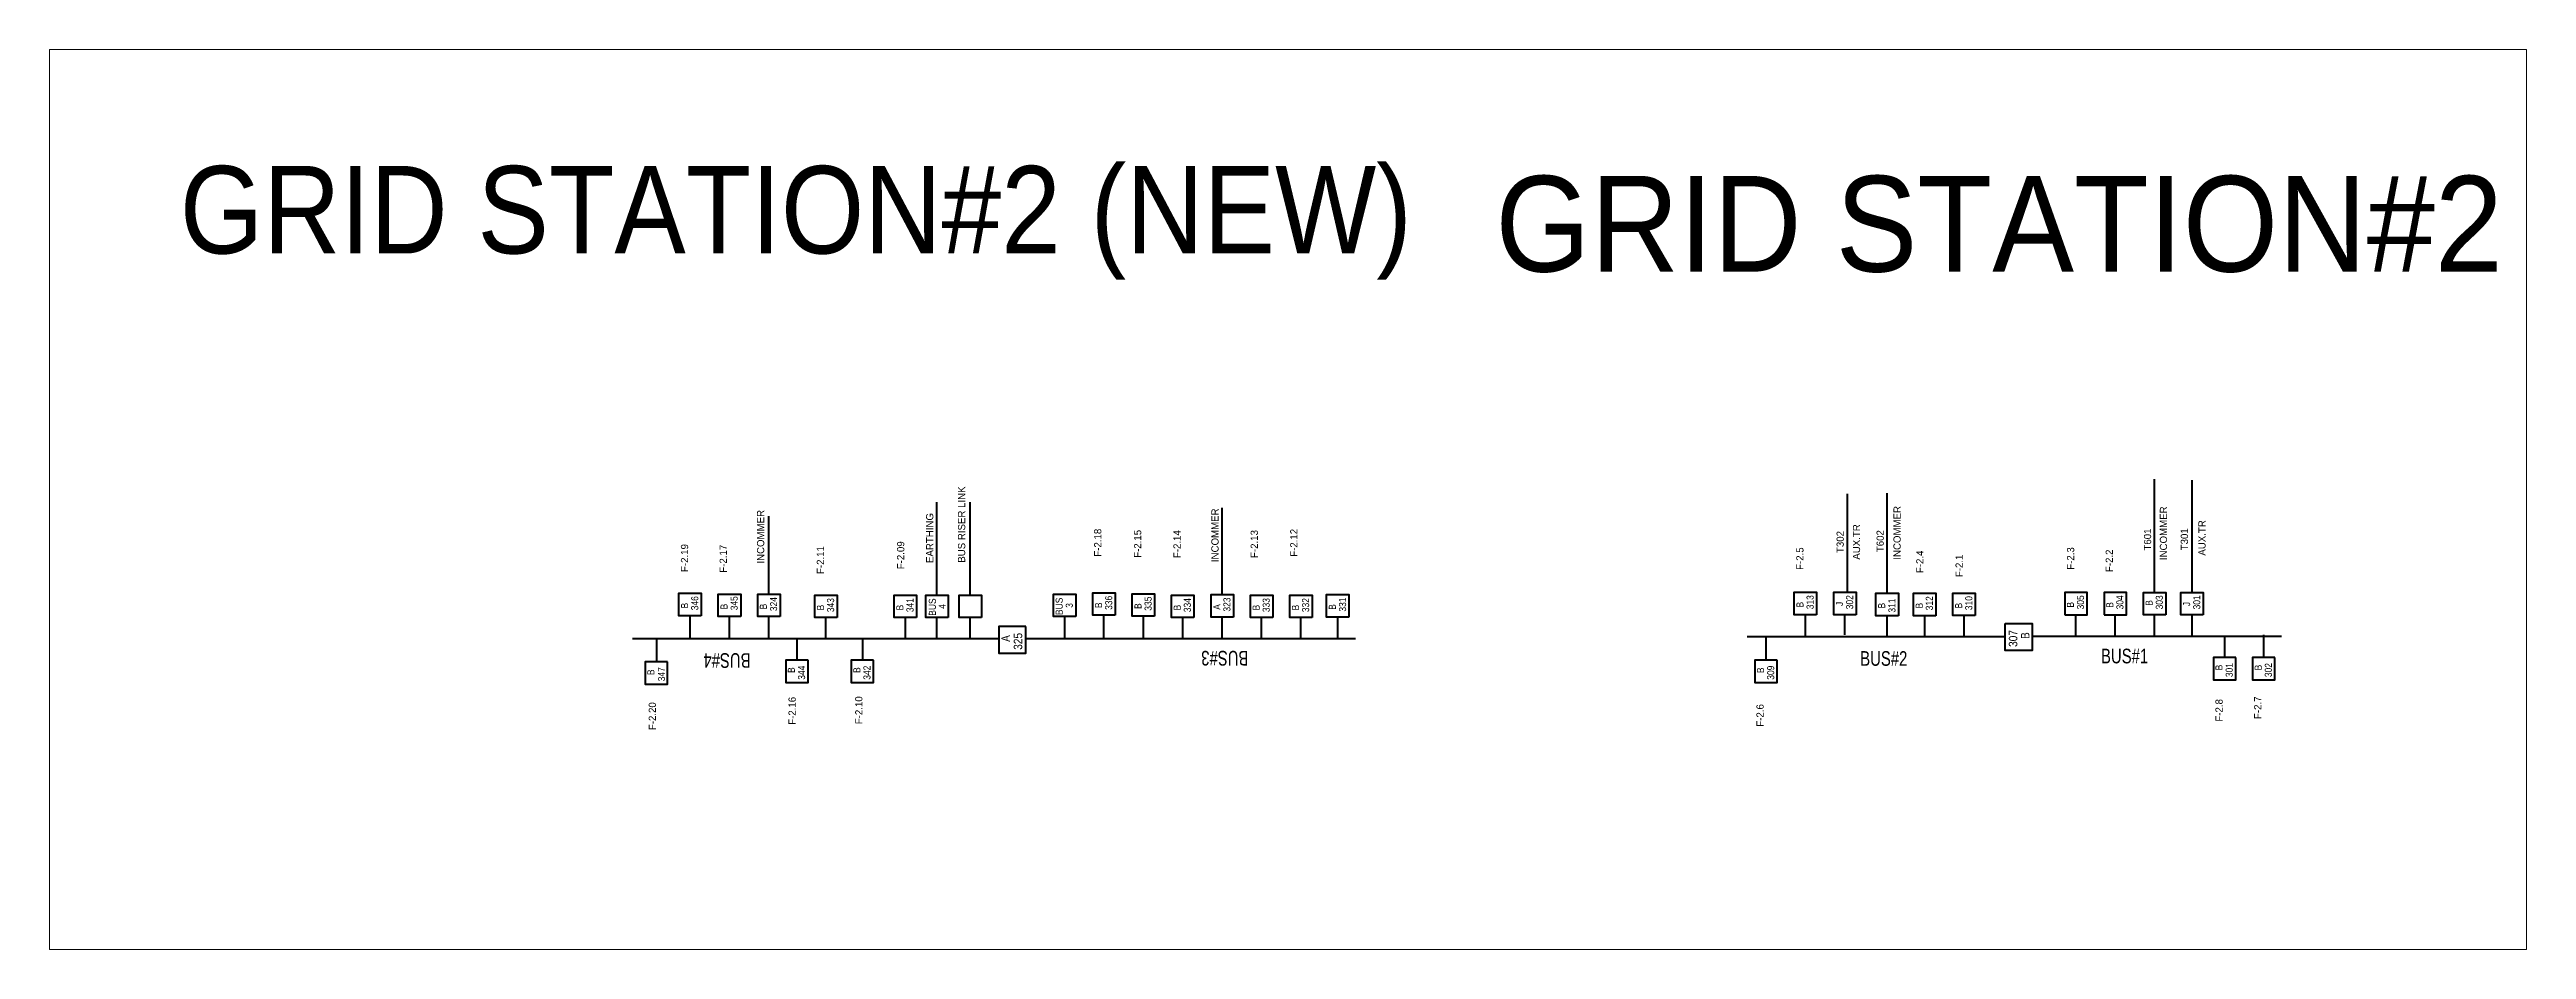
# Model space of a CAD drawing. Header units: metres. Extents: x 65984 to 144644, y -19036 to 23726.
# Drawn here: x 125443 to 127159, y 14546 to 15169 of the extents above; entities that cross this region are included whole.
import ezdxf
from ezdxf.enums import TextEntityAlignment as Align

# ---------------------------------------------------------------- set-up
doc = ezdxf.new("R2010")
doc.units = ezdxf.units.M
doc.header["$MEASUREMENT"] = 0
doc.layers.add('GRID STATION 01', color=7, linetype='Continuous', lineweight=40)
doc.layers.add('O H MAIN FEEDER', color=4, linetype='Continuous', lineweight=100)
doc.styles.add('NASKHF', font='naskhf.shx', dxfattribs={"height": 8})
doc.styles.add('Style-Arial', font='arial.ttf')
doc.styles.add('Style-msdefault', font='msdefault.shx')

msp = doc.modelspace()

# ---------------------------------------------------------------- texts
at = {"layer": 'GRID STATION 01', "linetype": 'Continuous', "lineweight": 40, "style": 'Style-Arial'}
for s, height, width, p in [('GRID STATION#2 (NEW)', 60.565, 0.877058, (125960.1, 15058.4)), ('GRID STATION#2', 66.279, 0.916667, (126793.5, 15048.7)), ('BUS#1', 10.14, 0.727273, (126880.4, 14749.5)), ('BUS#2', 10.14, 0.727273, (126713.6, 14747.8))]:
    msp.add_text(s, height=height, dxfattribs=dict(at, width=width)).set_placement(p, align=Align.MIDDLE_CENTER)
at = {"layer": 'GRID STATION 01', "linetype": 'Continuous', "lineweight": 40, "style": 'Style-msdefault'}
for s, rotation, p in [('INCOMMER', 90, (125933.2, 14850.6)), ('F-2.18', 89.9993, (126166.7, 14837.6))]:
    msp.add_text(s, height=5, rotation=rotation, dxfattribs=at).set_placement(p, align=Align.TOP_RIGHT)
for s, rotation, p in [('EARTHING', 90, (126050.3, 14813.9)), ('INCOMMER', 90, (126247.9, 14814.5)), ('AUX.TR', 90, (126692.2, 14816.2)), ('INCOMMER', 90, (126720.3, 14816.2)), ('INCOMMER', 90, (126904.8, 14815.9)), ('AUX.TR', 90, (126931.5, 14819)), ('T302', 90, (126680.9, 14820.8)), ('T602', 90, (126708.6, 14821.4)), ('T601', 90, (126893.8, 14822.5)), ('T301', 90, (126919.3, 14822.7)), ('F-2.16', 89.9994, (125955, 14701.9)), ('F-2.10', 90, (126001.2, 14702.3)), ('F-2.20', 90, (125858.2, 14698.2))]:
    msp.add_text(s, height=5, rotation=rotation, dxfattribs=at).set_placement(p, align=Align.TOP_LEFT)
at = {"layer": 'GRID STATION 01', "color": 80, "linetype": 'Continuous', "lineweight": 40, "style": 'Style-msdefault'}
msp.add_text('F-2.19', height=5, rotation=90, dxfattribs=at).set_placement((125880.5, 14827), align=Align.TOP_RIGHT)
at = {"layer": 'GRID STATION 01', "color": 171, "linetype": 'Continuous', "lineweight": 40, "style": 'Style-msdefault'}
msp.add_text('F-2.17', height=5, rotation=89.9993, dxfattribs=at).set_placement((125907.3, 14826.5), align=Align.TOP_RIGHT)
at = {"layer": 'GRID STATION 01', "color": 95, "linetype": 'Continuous', "lineweight": 40, "style": 'Style-msdefault'}
msp.add_text('F-2.11', height=5, rotation=89.9993, dxfattribs=at).set_placement((125974.6, 14825.6), align=Align.TOP_RIGHT)
at = {"layer": 'GRID STATION 01', "color": 18, "linetype": 'Continuous', "lineweight": 40, "style": 'Style-msdefault'}
msp.add_text('F-2.09', height=5, rotation=89.9993, dxfattribs=at).set_placement((126030.2, 14828.9), align=Align.TOP_RIGHT)
at = {"layer": 'GRID STATION 01', "color": 251, "linetype": 'Continuous', "lineweight": 40, "style": 'Style-msdefault'}
msp.add_text('F-2.15', height=5, rotation=89.9993, dxfattribs=at).set_placement((126194.3, 14836.8), align=Align.TOP_RIGHT)
at = {"layer": 'GRID STATION 01', "color": 3, "linetype": 'Continuous', "lineweight": 40, "style": 'Style-msdefault'}
msp.add_text('F-2.14', height=5, rotation=89.9993, dxfattribs=at).set_placement((126221.6, 14836.6), align=Align.TOP_RIGHT)
at = {"layer": 'GRID STATION 01', "color": 134, "linetype": 'Continuous', "lineweight": 40, "style": 'Style-msdefault'}
msp.add_text('F-2.13', height=5, rotation=89.9993, dxfattribs=at).set_placement((126275.1, 14836.7), align=Align.TOP_RIGHT)
at = {"layer": 'GRID STATION 01', "color": 9, "linetype": 'Continuous', "lineweight": 40, "style": 'Style-msdefault'}
msp.add_text('F-2.12', height=5, rotation=89.9993, dxfattribs=at).set_placement((126302.5, 14837.5), align=Align.TOP_RIGHT)
at = {"layer": 'GRID STATION 01', "color": 121, "linetype": 'Continuous', "lineweight": 40, "style": 'Style-msdefault'}
msp.add_text('F-2.5', height=5, rotation=90, dxfattribs=at).set_placement((126653, 14824.7), align=Align.TOP_RIGHT)
at = {"layer": 'GRID STATION 01', "color": 4, "linetype": 'Continuous', "lineweight": 40, "style": 'Style-msdefault'}
msp.add_text('F-2.3', height=5, rotation=90, dxfattribs=at).set_placement((126840.5, 14824.8), align=Align.TOP_RIGHT)
at = {"layer": 'GRID STATION 01', "color": 5, "linetype": 'Continuous', "lineweight": 40, "style": 'Style-msdefault'}
msp.add_text('F-2.2', height=5, rotation=90, dxfattribs=at).set_placement((126867.3, 14823.2), align=Align.TOP_RIGHT)
at = {"layer": 'GRID STATION 01', "color": 6, "linetype": 'Continuous', "lineweight": 40, "style": 'Style-msdefault'}
msp.add_text('F-2.4', height=5, rotation=90, dxfattribs=at).set_placement((126736.1, 14822.5), align=Align.TOP_RIGHT)
at = {"layer": 'GRID STATION 01', "color": 191, "linetype": 'Continuous', "lineweight": 40, "style": 'Style-msdefault'}
msp.add_text('F-2.1', height=5, rotation=90, dxfattribs=at).set_placement((126763.3, 14819.7), align=Align.TOP_RIGHT)
at = {"layer": 'GRID STATION 01', "color": 80, "linetype": 'Continuous', "lineweight": 40, "style": 'Style-msdefault', "width": 0.888889}
for s, p in [('346', (125887.6, 14790.9)), ('B', (125880.6, 14786.3))]:
    msp.add_text(s, height=4.91, rotation=90, dxfattribs=at).set_placement(p, align=Align.TOP_RIGHT)
at = {"layer": 'GRID STATION 01', "color": 171, "linetype": 'Continuous', "lineweight": 40, "style": 'Style-msdefault', "width": 0.888889}
for s, rotation, p in [('345', 89.9993, (125914.9, 14790.9)), ('B', 90, (125907.9, 14785.7)), ('B', 89.9993, (125907.9, 14785.7))]:
    msp.add_text(s, height=4.91, rotation=rotation, dxfattribs=at).set_placement(p, align=Align.TOP_RIGHT)
at = {"layer": 'GRID STATION 01', "linetype": 'Continuous', "lineweight": 40, "style": 'Style-msdefault', "width": 0.888889}
for s, rotation, p in [('324', 90, (125942.2, 14790.3)), ('BUS', 90, (126052.2, 14789.4)), ('BUS', 89.9993, (126140, 14789.9)), ('323', 90, (126256.2, 14790)), ('331', 90, (126336.3, 14790)), ('302', 90, (126687.5, 14791.6)), ('311', 90, (126716.8, 14789.3)), ('303', 90, (126902, 14791.5)), ('301', 90, (126927.9, 14791.5)), ('B', 90, (125935.1, 14785.7)), ('4', 90, (126059, 14785.4)), ('3', 89.9993, (126147, 14786.1)), ('A', 90, (126249.2, 14785.4)), ('B', 90, (126329.2, 14785.4)), ('J', 90, (126680.5, 14787)), ('B', 90, (126709.7, 14786.3)), ('B', 90, (126894.9, 14788.2)), ('J', 90, (126920.9, 14786.9))]:
    msp.add_text(s, height=4.91, rotation=rotation, dxfattribs=at).set_placement(p, align=Align.TOP_RIGHT)
at = {"layer": 'GRID STATION 01', "color": 95, "linetype": 'Continuous', "lineweight": 40, "style": 'Style-msdefault', "width": 0.888889}
for s, p in [('343', (125981.7, 14789.6)), ('B', (125974.7, 14785))]:
    msp.add_text(s, height=4.91, rotation=89.9993, dxfattribs=at).set_placement(p, align=Align.TOP_RIGHT)
at = {"layer": 'GRID STATION 01', "color": 18, "linetype": 'Continuous', "lineweight": 40, "style": 'Style-msdefault', "width": 0.888889}
for s, p in [('341', (126036.7, 14789.6)), ('B', (126029.7, 14785))]:
    msp.add_text(s, height=4.91, rotation=89.9993, dxfattribs=at).set_placement(p, align=Align.TOP_RIGHT)
at = {"layer": 'GRID STATION 01', "color": 34, "linetype": 'Continuous', "lineweight": 40, "style": 'Style-msdefault', "width": 0.888889}
for s, p in [('336', (126174.3, 14791.2)), ('B', (126167.3, 14786.6))]:
    msp.add_text(s, height=4.91, rotation=89.9993, dxfattribs=at).set_placement(p, align=Align.TOP_RIGHT)
at = {"layer": 'GRID STATION 01', "color": 251, "linetype": 'Continuous', "lineweight": 40, "style": 'Style-msdefault', "width": 0.888889}
for s, p in [('335', (126201.6, 14790.6)), ('B', (126194.6, 14786))]:
    msp.add_text(s, height=4.91, rotation=89.9993, dxfattribs=at).set_placement(p, align=Align.TOP_RIGHT)
at = {"layer": 'GRID STATION 01', "color": 3, "linetype": 'Continuous', "lineweight": 40, "style": 'Style-msdefault', "width": 0.888889}
for s, p in [('334', (126228.8, 14789.6)), ('B', (126221.8, 14785))]:
    msp.add_text(s, height=4.91, rotation=89.9993, dxfattribs=at).set_placement(p, align=Align.TOP_RIGHT)
at = {"layer": 'GRID STATION 01', "color": 134, "linetype": 'Continuous', "lineweight": 40, "style": 'Style-msdefault', "width": 0.888889}
for s, p in [('333', (126283.4, 14789.6)), ('B', (126276.4, 14785))]:
    msp.add_text(s, height=4.91, rotation=89.9993, dxfattribs=at).set_placement(p, align=Align.TOP_RIGHT)
at = {"layer": 'GRID STATION 01', "color": 9, "linetype": 'Continuous', "lineweight": 40, "style": 'Style-msdefault', "width": 0.888889}
for s, p in [('332', (126310.7, 14789.6)), ('B', (126303.7, 14785))]:
    msp.add_text(s, height=4.91, rotation=89.9993, dxfattribs=at).set_placement(p, align=Align.TOP_RIGHT)
at = {"layer": 'GRID STATION 01', "color": 121, "linetype": 'Continuous', "lineweight": 40, "style": 'Style-msdefault', "width": 0.888889}
for s, p in [('313', (126660.1, 14791.6)), ('B', (126653.1, 14787))]:
    msp.add_text(s, height=4.91, rotation=89.9993, dxfattribs=at).set_placement(p, align=Align.TOP_RIGHT)
at = {"layer": 'GRID STATION 01', "color": 6, "linetype": 'Continuous', "lineweight": 40, "style": 'Style-msdefault', "width": 0.888889}
for s, p in [('312', (126742.7, 14790.9)), ('B', (126735.7, 14786.3))]:
    msp.add_text(s, height=4.91, rotation=90, dxfattribs=at).set_placement(p, align=Align.TOP_RIGHT)
at = {"layer": 'GRID STATION 01', "color": 191, "linetype": 'Continuous', "lineweight": 40, "style": 'Style-msdefault', "width": 0.888889}
for s, p in [('310', (126770, 14791)), ('B', (126763, 14786.3))]:
    msp.add_text(s, height=4.91, rotation=90, dxfattribs=at).set_placement(p, align=Align.TOP_RIGHT)
at = {"layer": 'GRID STATION 01', "color": 4, "linetype": 'Continuous', "lineweight": 40, "style": 'Style-msdefault', "width": 0.888889}
for s, p in [('305', (126847.4, 14791.5)), ('B', (126840.4, 14786.9))]:
    msp.add_text(s, height=4.91, rotation=90, dxfattribs=at).set_placement(p, align=Align.TOP_RIGHT)
at = {"layer": 'GRID STATION 01', "color": 5, "linetype": 'Continuous', "lineweight": 40, "style": 'Style-msdefault', "width": 0.888889}
for s, p in [('304', (126874.7, 14791.5)), ('B', (126867.7, 14786.8))]:
    msp.add_text(s, height=4.91, rotation=89.9993, dxfattribs=at).set_placement(p, align=Align.TOP_RIGHT)
at = {"layer": 'GRID STATION 01', "linetype": 'Continuous', "lineweight": 40, "style": 'Style-msdefault', "width": 0.888889}
for s, height, rotation, p in [('A', 5.89, 90, (126102.5, 14759.3)), ('325', 5.89, 90, (126111, 14753.8)), ('B', 4.91, 90, (125857.2, 14736.3)), ('347', 4.91, 90, (125864.6, 14732)), ('B', 4.91, 89.9994, (125954.5, 14737.8)), ('344', 4.91, 89.9994, (125961.6, 14733.1)), ('B', 4.91, 90, (125999.9, 14737.8)), ('342', 4.91, 90, (126006.9, 14733.1)), ('B', 4.91, 90.0007, (126625.8, 14737.7)), ('309', 4.91, 90.0007, (126632.8, 14733.1))]:
    msp.add_text(s, height=height, rotation=rotation, dxfattribs=at).set_placement(p, align=Align.TOP_LEFT)
for s, p in [('307', (126806.1, 14755.8)), ('B', (126814.5, 14761.3))]:
    msp.add_text(s, height=5.89, rotation=90, dxfattribs=at).set_placement(p)
at = {"layer": 'GRID STATION 01', "linetype": 'Continuous', "lineweight": 40, "style": 'Style-Arial', "width": 0.727273}
for s, p in [('BUS#4', (125912.4, 14746.4)), ('BUS#3', (126257.2, 14748))]:
    msp.add_text(s, height=10.14, rotation=180, dxfattribs=at).set_placement(p, align=Align.MIDDLE_CENTER)
at = {"layer": 'GRID STATION 01', "color": 114, "linetype": 'Continuous', "lineweight": 40, "style": 'Style-msdefault', "width": 0.888889}
for s, p in [('B', (126943.3, 14739.6)), ('301', (126950.4, 14734.9))]:
    msp.add_text(s, height=4.91, rotation=90, dxfattribs=at).set_placement(p, align=Align.TOP_LEFT)
at = {"layer": 'GRID STATION 01', "color": 9, "linetype": 'Continuous', "lineweight": 40, "style": 'Style-msdefault', "width": 0.888889}
for s, p in [('B', (126970.5, 14739.6)), ('302', (126977.5, 14734.9))]:
    msp.add_text(s, height=4.91, rotation=90, dxfattribs=at).set_placement(p, align=Align.TOP_LEFT)
at = {"layer": 'GRID STATION 01', "color": 9, "linetype": 'Continuous', "lineweight": 40, "style": 'Style-msdefault'}
msp.add_text('F-2.7', height=5, rotation=90, dxfattribs=at).set_placement((126975.1, 14705.9))
at = {"layer": 'GRID STATION 01', "color": 1, "linetype": 'Continuous', "lineweight": 40, "style": 'Style-msdefault'}
msp.add_text('F-2.6', height=5, rotation=90.0007, dxfattribs=at).set_placement((126625.4, 14700.6), align=Align.TOP_LEFT)
at = {"layer": 'GRID STATION 01', "color": 114, "linetype": 'Continuous', "lineweight": 40, "style": 'Style-msdefault'}
msp.add_text('F-2.8', height=5, rotation=90, dxfattribs=at).set_placement((126948.3, 14704.1))
at = {"layer": 'GRID STATION 01', "linetype": 'Continuous', "lineweight": 40, "insert": (126072.4, 14814.1), "char_height": 5.94, "attachment_point": 1, "rotation": 90, "style": 'NASKHF'}
msp.add_mtext('\\Fmsdefault;\\H0.841751x;BUS RISER LINK', dxfattribs=at)

# ---------------------------------------------------------------- linework, layer by layer
at = {"layer": 'GRID STATION 01', "color": 80, "lineweight": 211, "ltscale": 0.379284}
msp.add_line((125886.9, 14761.6), (125886.9, 14777.4), dxfattribs=at)
at = {"layer": 'GRID STATION 01', "color": 171, "lineweight": 211, "ltscale": 0.379284}
for p in [(125914.1, 14760.9), (125914.1, 14761.4)]:
    msp.add_line(p, (125914.1, 14776.8), dxfattribs=at)
at = {"layer": 'GRID STATION 01', "lineweight": 211, "ltscale": 0.379284}
for p, q in [((125941.4, 14761.4), (125941.4, 14776.8)), ((126057.8, 14761.5), (126057.8, 14776.2)), ((126080.8, 14761.5), (126080.8, 14776.2)), ((126146.3, 14760.9), (126146.3, 14776.8)), ((126255.4, 14761.7), (126255.4, 14776.5)), ((126335.5, 14761.7), (126335.5, 14776.5)), ((126686.6, 14764.2), (126686.6, 14778.1)), ((126716, 14762.7), (126716, 14777.4)), ((126901.2, 14763.3), (126901.2, 14778)), ((126927.2, 14763.3), (126927.2, 14778.1)), ((126100.8, 14761.4), (125847, 14761.4)), ((125863.6, 14761.4), (125863.6, 14745.5)), ((125960.8, 14761.4), (125960.8, 14746.6)), ((126006.2, 14761.4), (126006.2, 14746.6)), ((126347.7, 14761.4), (126119.3, 14761.4)), ((126797.7, 14762.7), (126618.9, 14762.7)), ((126632, 14762.5), (126632, 14746.6)), ((126816.3, 14763.2), (126989.1, 14763.2))]:
    msp.add_line(p, q, dxfattribs=at)
at = {"layer": 'GRID STATION 01', "color": 95, "lineweight": 211, "ltscale": 0.379284}
msp.add_line((125980.9, 14761.4), (125980.9, 14776.1), dxfattribs=at)
at = {"layer": 'GRID STATION 01', "color": 18, "lineweight": 211, "ltscale": 0.379284}
msp.add_line((126036, 14761.4), (126036, 14776.1), dxfattribs=at)
at = {"layer": 'GRID STATION 01', "color": 34, "lineweight": 211, "ltscale": 0.379284}
msp.add_line((126173.5, 14761.9), (126173.5, 14777.8), dxfattribs=at)
at = {"layer": 'GRID STATION 01', "color": 251, "lineweight": 211, "ltscale": 0.379284}
msp.add_line((126200.8, 14761.2), (126200.8, 14777.1), dxfattribs=at)
at = {"layer": 'GRID STATION 01', "color": 3, "lineweight": 211, "ltscale": 0.379284}
msp.add_line((126228.1, 14761.4), (126228.1, 14776.1), dxfattribs=at)
at = {"layer": 'GRID STATION 01', "color": 134, "lineweight": 211, "ltscale": 0.379284}
msp.add_line((126282.6, 14761.4), (126282.6, 14776.1), dxfattribs=at)
at = {"layer": 'GRID STATION 01', "color": 9, "lineweight": 211, "ltscale": 0.379284}
for p, q in [((126309.9, 14761.4), (126309.9, 14776.1)), ((126976.7, 14764.2), (126976.7, 14748.4))]:
    msp.add_line(p, q, dxfattribs=at)
at = {"layer": 'GRID STATION 01', "color": 121, "lineweight": 211, "ltscale": 0.379284}
msp.add_line((126659.3, 14762.7), (126659.3, 14778.1), dxfattribs=at)
at = {"layer": 'GRID STATION 01', "color": 6, "lineweight": 211, "ltscale": 0.379284}
msp.add_line((126742, 14762.7), (126742, 14777.4), dxfattribs=at)
at = {"layer": 'GRID STATION 01', "color": 191, "lineweight": 211, "ltscale": 0.379284}
msp.add_line((126769.2, 14762.7), (126769.2, 14777.5), dxfattribs=at)
at = {"layer": 'GRID STATION 01', "color": 4, "lineweight": 211, "ltscale": 0.379284}
msp.add_line((126846.7, 14763.3), (126846.7, 14778), dxfattribs=at)
at = {"layer": 'GRID STATION 01', "color": 5, "lineweight": 211, "ltscale": 0.379284}
msp.add_line((126873.9, 14763.2), (126873.9, 14778), dxfattribs=at)
at = {"layer": 'GRID STATION 01', "color": 114, "lineweight": 211, "ltscale": 0.379284}
msp.add_line((126949.6, 14763.2), (126949.6, 14748.4), dxfattribs=at)
at = {"layer": 'GRID STATION 01', "color": 80, "lineweight": 106, "ltscale": 0.379284, "flags": 128}
msp.add_lwpolyline([(125894.6, 14777.4), (125879.1, 14777.4), (125879.1, 14792.9), (125894.6, 14792.9)], close=True, dxfattribs=at)
at = {"layer": 'GRID STATION 01', "color": 171, "lineweight": 106, "ltscale": 0.379284, "flags": 128}
msp.add_lwpolyline([(125921.9, 14776.8), (125906.4, 14776.8), (125906.4, 14792.3), (125921.9, 14792.3)], close=True, dxfattribs=at)
msp.add_lwpolyline([(125921.9, 14776.8), (125906.4, 14776.8), (125906.4, 14792.3), (125921.9, 14792.3)], close=True, dxfattribs=at)
at = {"layer": 'GRID STATION 01', "color": 1, "lineweight": 106, "ltscale": 0.379284, "flags": 128}
for points in [[(125949.2, 14776.8), (125933.7, 14776.8), (125933.7, 14792.3), (125949.2, 14792.3)], [(126065.5, 14776.2), (126050.1, 14776.2), (126050.1, 14791.7), (126065.5, 14791.7)], [(126088.6, 14776.2), (126073.1, 14776.2), (126073.1, 14791.7), (126088.6, 14791.7)], [(126154, 14776.8), (126138.5, 14776.8), (126138.5, 14792.3), (126154, 14792.3)], [(126263.2, 14776.5), (126247.7, 14776.5), (126247.7, 14792), (126263.2, 14792)], [(126343.2, 14776.5), (126327.7, 14776.5), (126327.7, 14792), (126343.2, 14792)], [(126694.5, 14778.1), (126679, 14778.1), (126679, 14793.6), (126694.5, 14793.6)], [(126723.7, 14777.4), (126708.2, 14777.4), (126708.2, 14792.9), (126723.7, 14792.9)], [(126909, 14778), (126893.5, 14778), (126893.5, 14793.5), (126909, 14793.5)], [(126934.9, 14778.1), (126919.4, 14778.1), (126919.4, 14793.5), (126934.9, 14793.5)], [(125871.3, 14745.5), (125855.8, 14745.5), (125855.8, 14730), (125871.3, 14730)], [(125968.6, 14746.6), (125953.1, 14746.6), (125953.1, 14731.1), (125968.6, 14731.1)], [(126013.9, 14746.6), (125998.4, 14746.6), (125998.4, 14731.1), (126013.9, 14731.1)], [(126639.8, 14746.6), (126624.3, 14746.6), (126624.3, 14731.1), (126639.8, 14731.1)]]:
    msp.add_lwpolyline(points, close=True, dxfattribs=at)
at = {"layer": 'GRID STATION 01', "color": 95, "lineweight": 106, "ltscale": 0.379284, "flags": 128}
msp.add_lwpolyline([(125988.7, 14776.1), (125973.2, 14776.1), (125973.2, 14791.6), (125988.7, 14791.6)], close=True, dxfattribs=at)
at = {"layer": 'GRID STATION 01', "color": 18, "lineweight": 106, "ltscale": 0.379284, "flags": 128}
msp.add_lwpolyline([(126043.7, 14776.1), (126028.2, 14776.1), (126028.2, 14791.6), (126043.7, 14791.6)], close=True, dxfattribs=at)
at = {"layer": 'GRID STATION 01', "color": 34, "lineweight": 106, "ltscale": 0.379284, "flags": 128}
msp.add_lwpolyline([(126181.3, 14777.8), (126165.8, 14777.8), (126165.8, 14793.2), (126181.3, 14793.2)], close=True, dxfattribs=at)
at = {"layer": 'GRID STATION 01', "color": 251, "lineweight": 106, "ltscale": 0.379284, "flags": 128}
msp.add_lwpolyline([(126208.6, 14777.1), (126193.1, 14777.1), (126193.1, 14792.6), (126208.6, 14792.6)], close=True, dxfattribs=at)
at = {"layer": 'GRID STATION 01', "color": 3, "lineweight": 106, "ltscale": 0.379284, "flags": 128}
msp.add_lwpolyline([(126235.8, 14776.1), (126220.3, 14776.1), (126220.3, 14791.6), (126235.8, 14791.6)], close=True, dxfattribs=at)
at = {"layer": 'GRID STATION 01', "color": 134, "lineweight": 106, "ltscale": 0.379284, "flags": 128}
msp.add_lwpolyline([(126290.4, 14776.1), (126274.9, 14776.1), (126274.9, 14791.6), (126290.4, 14791.6)], close=True, dxfattribs=at)
at = {"layer": 'GRID STATION 01', "color": 9, "lineweight": 106, "ltscale": 0.379284, "flags": 128}
for points in [[(126317.7, 14776.1), (126302.2, 14776.1), (126302.2, 14791.6), (126317.7, 14791.6)], [(126984.5, 14748.4), (126969, 14748.4), (126969, 14733), (126984.5, 14733)]]:
    msp.add_lwpolyline(points, close=True, dxfattribs=at)
at = {"layer": 'GRID STATION 01', "color": 121, "lineweight": 106, "ltscale": 0.379284, "flags": 128}
msp.add_lwpolyline([(126667.1, 14778.1), (126651.6, 14778.1), (126651.6, 14793.6), (126667.1, 14793.6)], close=True, dxfattribs=at)
at = {"layer": 'GRID STATION 01', "color": 6, "lineweight": 106, "ltscale": 0.379284, "flags": 128}
msp.add_lwpolyline([(126749.7, 14777.4), (126734.2, 14777.4), (126734.2, 14792.9), (126749.7, 14792.9)], close=True, dxfattribs=at)
at = {"layer": 'GRID STATION 01', "color": 191, "lineweight": 106, "ltscale": 0.379284, "flags": 128}
msp.add_lwpolyline([(126777, 14777.5), (126761.5, 14777.5), (126761.5, 14792.9), (126777, 14792.9)], close=True, dxfattribs=at)
at = {"layer": 'GRID STATION 01', "color": 4, "lineweight": 106, "ltscale": 0.379284, "flags": 128}
msp.add_lwpolyline([(126838.9, 14778), (126854.4, 14778), (126854.4, 14793.5), (126838.9, 14793.5)], close=True, dxfattribs=at)
at = {"layer": 'GRID STATION 01', "color": 5, "lineweight": 106, "ltscale": 0.379284, "flags": 128}
msp.add_lwpolyline([(126866.2, 14778), (126881.7, 14778), (126881.7, 14793.4), (126866.2, 14793.4)], close=True, dxfattribs=at)
at = {"layer": 'GRID STATION 01', "color": 1, "lineweight": 140, "ltscale": 0.379284, "flags": 128}
for points in [[(126797.7, 14772), (126816.3, 14772), (126816.3, 14753.4), (126797.7, 14753.4)], [(126119.3, 14770), (126100.8, 14770), (126100.8, 14751.4), (126119.3, 14751.4)], [(126119.3, 14770), (126100.8, 14770), (126100.8, 14751.4), (126119.3, 14751.4)]]:
    msp.add_lwpolyline(points, close=True, dxfattribs=at)
at = {"layer": 'GRID STATION 01', "color": 114, "lineweight": 106, "ltscale": 0.379284, "flags": 128}
msp.add_lwpolyline([(126957.4, 14748.4), (126941.9, 14748.4), (126941.9, 14733), (126957.4, 14733)], close=True, dxfattribs=at)
at = {"layer": 'O H MAIN FEEDER', "lineweight": 211, "ltscale": 0.00735}
for p, q in [((126688.5, 14792.9), (126688.5, 14861.8)), ((126716, 14792.9), (126716, 14862.2)), ((126901.2, 14793.5), (126901.2, 14872)), ((126927.2, 14793.5), (126927.2, 14871.3)), ((125941.4, 14792.3), (125941.4, 14846.3)), ((126057.8, 14791.7), (126057.8, 14856)), ((126080.8, 14791.7), (126080.8, 14856)), ((126255.4, 14792), (126255.4, 14852))]:
    msp.add_line(p, q, dxfattribs=at)
at = {"layer": 'O H MAIN FEEDER', "color": 140, "linetype": 'Continuous', "lineweight": 13, "flags": 128}
msp.add_lwpolyline([(125443.2, 15169.3), (127158.7, 15169.3), (127158.7, 14546.4), (125443.2, 14546.4)], close=True, dxfattribs=at)

msp.set_redraw_order([(e.dxf.handle, doc.entitydb.next_handle()) for e in msp.query("TEXT MTEXT ATTDEF DIMENSION ARC_DIMENSION")])  # texts and dimensions are drawn at this point

doc.saveas('drawing.dxf')
